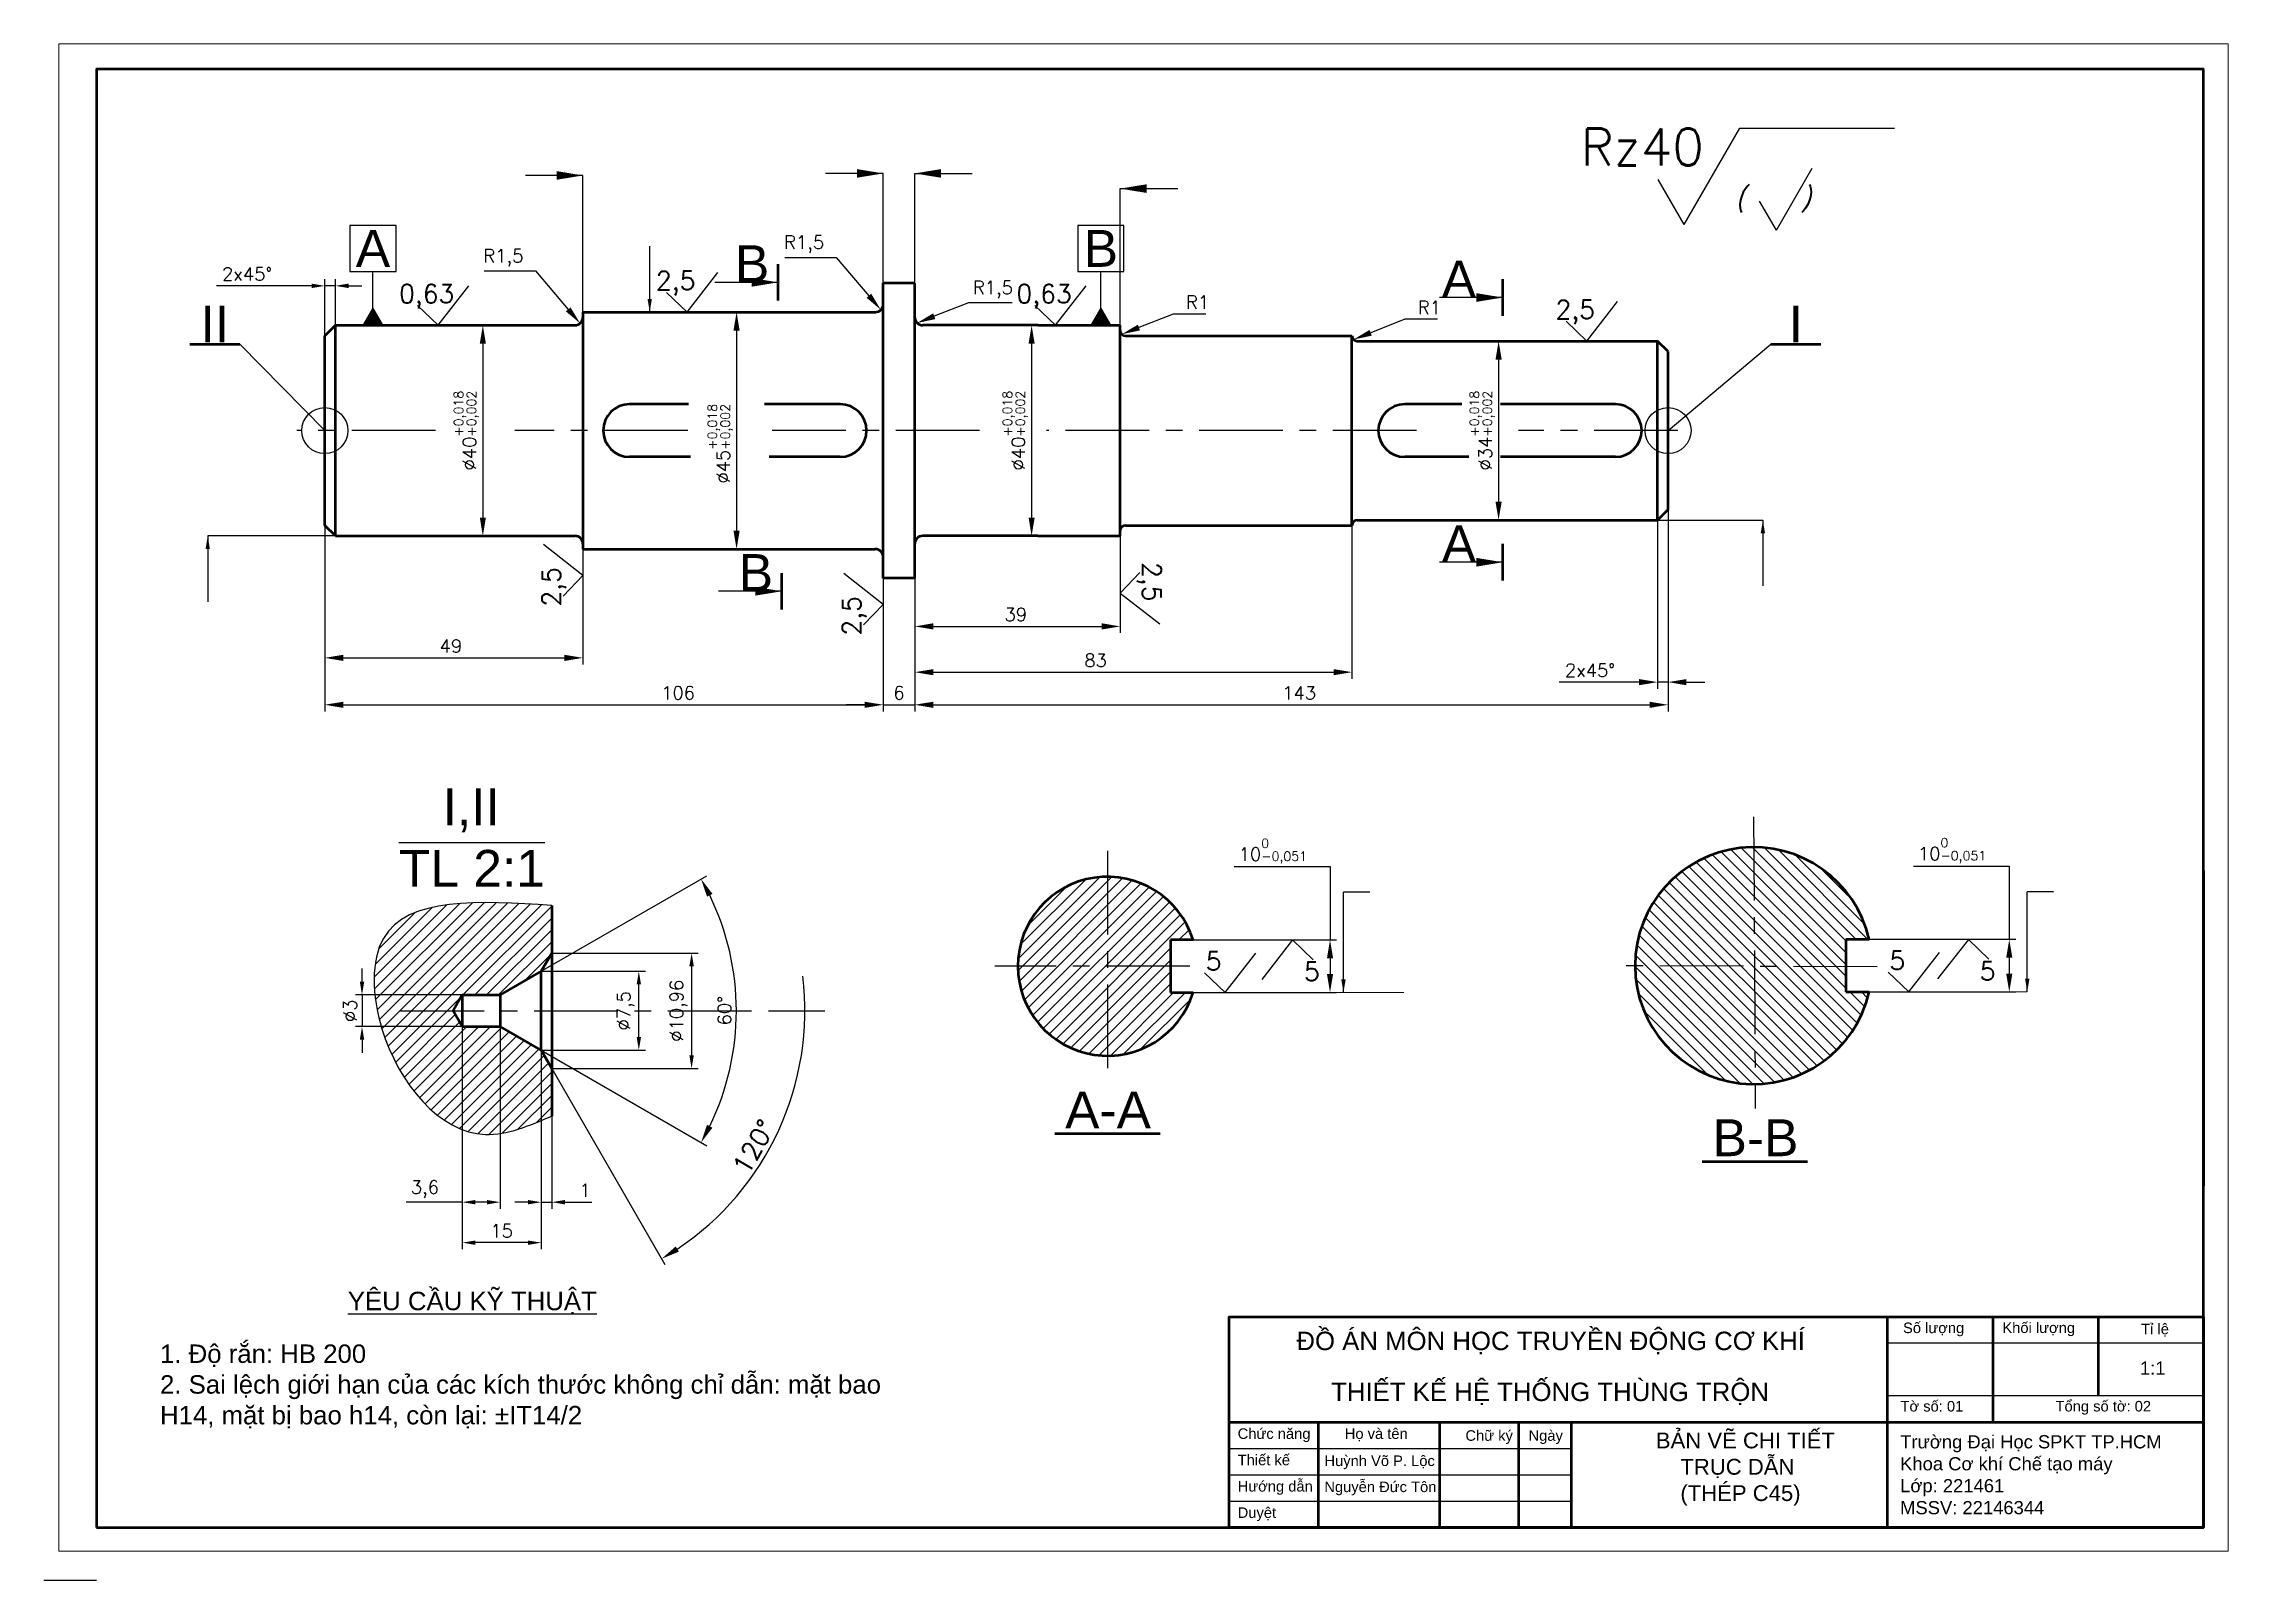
# Paper-space layout 'A3H-TRUC1' of a CAD drawing. Header units: millimetres. Extents: x 0 to 415, y 0 to 292.
# The model-space entities are those that its viewports show. They can reach past a viewport. Long polylines and large blocks are cut down to what shows.
import ezdxf
from ezdxf.enums import TextEntityAlignment as Align

# ---------------------------------------------------------------- set-up
doc = ezdxf.new("R2010")
doc.units = ezdxf.units.MM
doc.header["$LTSCALE"] = 0.5
doc.header["$PDMODE"] = 33
doc.header["$PDSIZE"] = 1
doc.linetypes.add('CENTER', pattern=[50.8, 31.75, -6.35, 6.35, -6.35])
doc.layers.get('0').update_dxf_attribs({"color": 8})
doc.layers.add('BOL', color=7, linetype='Continuous', lineweight=50)
doc.layers.add('BOX', color=5, linetype='Continuous', lineweight=50)
for name, color, linetype in [('CEN', 1, 'CENTER'), ('DIM', 124, 'Continuous'), ('HAT', 3, 'Continuous'), ('SYM', 11, 'Continuous'), ('TXT', 244, 'Continuous')]:
    doc.layers.add(name, color=color, linetype=linetype)
doc.layers.add('VP', color=6, linetype='Continuous', plot=False)
doc.styles.add('CKT', font='Vnsimple.shx', dxfattribs={"width": 0.8, "oblique": 15, "height": 2.5})
doc.styles.add('DIM', font='simplex.shx')
doc.styles.add('TXT', font='arial.ttf')
doc.dimstyles.new('ISO', dxfattribs={"dimscale": 0, "dimtxt": 3.5, "dimasz": 3.5, "dimexe": 1.25, "dimexo": 0, "dimgap": 1, "dimtad": 1, "dimtoh": 1, "dimtxsty": 'DIM', "dimcen": 2.5, "dimadec": 0, "dimazin": 0, "dimtfac": 1, "dimtmove": 0, "dimatfit": 3, "dimfxl": 1, "dimarcsym": 0})
doc.dimstyles.new('KT DAI', dxfattribs={"dimtxt": 2.5, "dimasz": 2.5, "dimexe": 3, "dimexo": 0, "dimgap": 1, "dimtad": 1, "dimtoh": 1, "dimdec": 1, "dimrnd": 0.1, "dimzin": 12, "dimtxsty": 'CKT', "dimcen": -3, "dimclrd": 4, "dimclre": 4, "dimclrt": 4, "dimaunit": 1, "dimazin": 3, "dimtfac": 1, "dimtdec": 1, "dimtmove": 0, "dimatfit": 3, "dimfxl": 1, "dimtolj": 1, "dimlwd": 25, "dimlwe": 25, "dimarcsym": 0})

psp = doc.layouts.new('A3H-TRUC1')

# ---------------------------------------------------------------- texts
at = {"layer": 'TXT', "attachment_point": 1, "style": 'TXT'}
for s, width, heights, insert, char_height in [('{\\LYÊU CẦU KỸ THUẬT}', 110.2786, [0], (57.76, 54.75), 3.5), ('{\\fArial|b0|i0|c163|p34;ĐỒ ÁN MÔN HỌC TRUYỀN ĐỘNG CƠ KHÍ  }', 171.1416, [0], (237.84, 47.17), 3.5), ('{\\fArial|b0|i0|c163|p34;Số lượng  }', 21.1065, [0], (353, 48.9), 2), ('{\\fArial|b0|i0|c163|p34;Khối lượng  }', 21.1065, [0], (371.86, 48.92), 2), ('{\\fArial|b0|i0|c163|p34;Tỉ lệ  }', 21.1065, [0], (398.21, 48.69), 2), ('1:1{\\fArial|b0|i0|c163|p34; }', 21.1065, [0], (397.97, 41.51), 2.5), ('{\\fArial|b0|i0|c163|p34;THIẾT KẾ HỆ THỐNG THÙNG TRỘN }', 99.6581, [0], (244.44, 37.5), 3.5), ('{\\fArial|b0|i0|c163|p34;Tờ số: }0{\\fArial|b0|i0|c163|p34;1 }', 21.1065, [0], (352.52, 34.01), 2), ('{\\fArial|b0|i0|c163|p34;Tổng số tờ: }02', 21.1065, [0], (381.95, 34.02), 2), ('{\\fArial|b0|i0|c163|p34;Chức năng }', 21.1065, [0], (226.69, 28.81), 2), ('{\\fArial|b0|i0|c163|p34;Họ và tên  }', 21.1065, [0], (247.02, 28.81), 2), ('{\\fArial|b0|i0|c163|p34;Chữ ký  }', 21.1065, [0], (269.93, 28.45), 2), ('{\\fArial|b0|i0|c163|p34;Ngày  }', 21.1065, [0], (281.91, 28.45), 2), ('       {\\fArial|b0|i0|c163|p34;BẢN VẼ }CHI {\\fArial|b0|i0|c163|p34;TIẾT  \\P}           {\\fArial|b0|i0|c163|p34;TRỤC DẪN \\P           (THÉP C45)  }', 49.2803, [25.86], (297.93, 28.02), 3), ('{\\fArial|b0|i0|c163|p34;Trường Đại Học SPKT TP.HCM\\PKhoa Cơ khí Chế tạo máy\\PLớp: }2{\\fArial|b0|i0|c163|p34;21461            \\PMSSV: 22146344 }', 73.8432, [0], (352.45, 27.51), 2.5), ('{\\fArial|b0|i0|c163|p34;Thiết kế  }', 21.1065, [0], (226.69, 23.81), 2), ('{\\fArial|b0|i0|c163|p34;Huỳnh Võ P. Lộc }', 24.5452, [0], (243.16, 23.66), 2), ('{\\fArial|b0|i0|c163|p34;Hướng dẫn  }', 21.1065, [0], (226.69, 18.81), 2), ('{\\fArial|b0|i0|c163|p34;Nguyễn Đức Tôn }', 21.1065, [0], (243.14, 18.71), 2), ('{\\fArial|b0|i0|c163|p34;Duyệt  }', 21.1065, [0], (226.69, 13.81), 2)]:
    psp.add_mtext_dynamic_manual_height_columns(s, width=width, gutter_width=12.5, heights=heights, dxfattribs=dict(at, insert=insert, char_height=char_height))
at = {"layer": 'TXT', "lineweight": 9, "insert": (22.11, 44.74), "char_height": 3.5, "attachment_point": 1, "style": 'TXT'}
psp.add_mtext_dynamic_manual_height_columns('1{\\fArial|b0|i0|c163|p34;.} Độ rắn: HB 200{\\fArial|b0|i0|c163|p34;\\P}2. Sai lệch giới hạn của các kích thước không chỉ dẫn: mặt bao H14, mặt bị bao h14, còn lại{\\fArial|b0|i0|c163|p34;:} ±IT14/2', width=138.7442, gutter_width=1, heights=[40.57], dxfattribs=at)

msp = doc.modelspace()

# ---------------------------------------------------------------- texts
at = {"layer": 'DIM', "insert": (1209.685, 471.761), "char_height": 3.5, "attachment_point": 5, "rotation": 60, "style": 'DIM'}
msp.add_mtext('120°', dxfattribs=at)
at = {"layer": 'SYM', "attachment_point": 1}
for s, insert, char_height, width, style in [('Rz40', (1366.635, 665.104), 7, 45.22759, 'DIM'), ('\\pi-10.5,l14,t14;(^I )', (1392.667, 653.831), 3.5, 22.22718, 'CKT')]:
    msp.add_mtext(s, dxfattribs=dict(at, insert=insert, char_height=char_height, width=width, style=style))
at = {"layer": 'SYM', "char_height": 7, "style": 'TXT'}
for s, width, heights, insert, attachment_point in [('A', 12.25, [0], (1137.36, 642.338), 5), ('B', 4.46401, [0], (1206.078, 635.951), 7), ('B', 12.25, [0], (1275.551, 642.338), 5), ('A', 4.46401, [0], (1346.78, 633.002), 9), ('A', 4.46401, [0], (1346.78, 582.736), 9), ('B', 4.46401, [0], (1206.804, 577.293), 7), ('\\pi12.57647;I,II\\P\\pi4.26576;{\\OTL 2:1}', 34.23001, [24.304], (1138.009, 539.783), 1), ('A-A', 35.53695, [10.759], (1276.909, 478.731), 5), ('B-B', 37.77658, [26.315], (1399.822, 473.463), 5)]:
    msp.add_mtext_dynamic_manual_height_columns(s, width=width, gutter_width=17.5, heights=heights, dxfattribs=dict(at, insert=insert, attachment_point=attachment_point))
at = {"layer": 'SYM', "char_height": 7, "attachment_point": 8, "style": 'TXT'}
for s, insert in [('II', (1107.343, 624.493)), ('I', (1407.481, 624.493))]:
    msp.add_mtext(s, dxfattribs=dict(at, insert=insert))

# ---------------------------------------------------------------- blocks, each defined once
blk = doc.blocks.new('*D37')
at = {"layer": 'Defpoints', "color": 0, "transparency": 16777216}
for p in [(1381.22, 590.74), (1383.22, 592.74), (1381.22, 559.98)]:
    blk.add_point(p, dxfattribs=at)
at = {"layer": 'DIM', "color": 0, "lineweight": -2, "transparency": 16777216}
for p, q in [((1381.22, 590.74), (1381.22, 558.73)), ((1383.22, 592.74), (1383.22, 558.73)), ((1377.72, 559.98), (1362.58, 559.98)), ((1383.22, 559.98), (1381.22, 559.98)), ((1386.72, 559.98), (1390.22, 559.98))]:
    blk.add_line(p, q, dxfattribs=at)
at = {"layer": 'DIM', "color": 0, "transparency": 16777216}
for points in [[(1377.72, 560.56), (1377.72, 559.39), (1381.22, 559.98)], [(1386.72, 560.56), (1386.72, 559.39), (1383.22, 559.98)]]:
    blk.add_solid(points, dxfattribs=at)
at = {"layer": 'DIM', "color": 0, "transparency": 16777216, "insert": (1368.4, 562.23), "char_height": 2.5, "attachment_point": 5, "style": 'DIM'}
blk.add_mtext('2x45%%D', dxfattribs=at)
blk = doc.blocks.new('DoNham')
at = {"layer": 'SYM'}
for q in [(5.84, 7.5), (-3.91, 3.75)]:
    blk.add_line((0, 0), q, dxfattribs=at)
at = {"layer": 'SYM', "style": 'DIM'}
blk.add_attdef('DN', text='', height=2.5, dxfattribs=at).set_placement((-2.17, 4.75), align=Align.CENTER)
blk = doc.blocks.new('*D38')
at = {"layer": 'Defpoints', "color": 0, "transparency": 16777216}
for p in [(1175.72, 629.24), (1176.69, 628.1)]:
    blk.add_point(p, dxfattribs=at)
at = {"layer": 'DIM', "color": 0, "lineweight": -2, "transparency": 16777216}
for p, q in [((1158.49, 638.06), (1168.21, 638.06)), ((1168.21, 638.06), (1174.42, 630.77))]:
    blk.add_line(p, q, dxfattribs=at)
at = {"layer": 'DIM', "color": 0, "transparency": 16777216}
blk.add_solid([(1174.87, 631.14), (1173.98, 630.39), (1176.69, 628.1)], dxfattribs=at)
at = {"layer": 'DIM', "color": 0, "transparency": 16777216, "insert": (1162.12, 640.55), "char_height": 2.5, "attachment_point": 5, "style": 'DIM'}
blk.add_mtext('R1,5', dxfattribs=at)
blk = doc.blocks.new('*D39')
at = {"layer": 'Defpoints', "color": 0, "transparency": 16777216}
for p in [(1240.66, 628.18), (1241.59, 628.55)]:
    blk.add_point(p, dxfattribs=at)
at = {"layer": 'DIM', "color": 0, "lineweight": -2, "transparency": 16777216}
for p, q in [((1250.43, 632.03), (1243.92, 629.47)), ((1258.69, 632.03), (1250.43, 632.03))]:
    blk.add_line(p, q, dxfattribs=at)
at = {"layer": 'DIM', "color": 0, "transparency": 16777216}
blk.add_solid([(1243.7, 630.01), (1244.13, 628.92), (1240.66, 628.18)], dxfattribs=at)
at = {"layer": 'DIM', "color": 0, "transparency": 16777216, "insert": (1255.06, 634.52), "char_height": 2.5, "attachment_point": 5, "style": 'DIM'}
blk.add_mtext('{\\Fsimplex|c163;R1,5 }', dxfattribs=at)
blk = doc.blocks.new('Vuong')
at = {"layer": 'SYM'}
blk.add_lwpolyline([(0, 0), (2.5, 0), (2.5, 2.5), (0, 2.5)], close=True, dxfattribs=at)
blk = doc.blocks.new('*D40')
at = {"layer": 'Defpoints', "color": 0, "transparency": 16777216}
for p in [(1232.81, 631.83), (1233.78, 630.68)]:
    blk.add_point(p, dxfattribs=at)
at = {"layer": 'DIM', "color": 0, "lineweight": -2, "transparency": 16777216}
for p, q in [((1215.58, 640.64), (1225.29, 640.64)), ((1225.29, 640.64), (1231.51, 633.35))]:
    blk.add_line(p, q, dxfattribs=at)
at = {"layer": 'DIM', "color": 0, "transparency": 16777216}
blk.add_solid([(1231.95, 633.73), (1231.07, 632.97), (1233.78, 630.68)], dxfattribs=at)
at = {"layer": 'DIM', "color": 0, "transparency": 16777216, "insert": (1219.21, 643.13), "char_height": 2.5, "attachment_point": 5, "style": 'DIM'}
blk.add_mtext('R1,5', dxfattribs=at)
blk = doc.blocks.new('*D41')
at = {"layer": 'Defpoints', "color": 0, "transparency": 16777216}
for p in [(1128.22, 589.74), (1177.22, 575.24), (1177.22, 564.59)]:
    blk.add_point(p, dxfattribs=at)
at = {"layer": 'DIM', "color": 0, "lineweight": -2, "transparency": 16777216}
for p, q in [((1128.22, 589.74), (1128.22, 563.34)), ((1177.22, 575.24), (1177.22, 563.34)), ((1131.72, 564.59), (1173.72, 564.59))]:
    blk.add_line(p, q, dxfattribs=at)
at = {"layer": 'DIM', "color": 0, "transparency": 16777216}
for points in [[(1131.72, 565.17), (1131.72, 564), (1128.22, 564.59)], [(1173.72, 565.17), (1173.72, 564), (1177.22, 564.59)]]:
    blk.add_solid(points, dxfattribs=at)
at = {"layer": 'DIM', "color": 0, "transparency": 16777216, "insert": (1152.16, 566.84), "char_height": 2.5, "attachment_point": 5, "style": 'DIM'}
blk.add_mtext('49', dxfattribs=at)
blk = doc.blocks.new('*D42')
at = {"layer": 'Defpoints', "color": 0, "transparency": 16777216}
for p in [(1128.22, 589.74), (1234.22, 579.74), (1234.22, 555.68)]:
    blk.add_point(p, dxfattribs=at)
at = {"layer": 'DIM', "color": 0, "lineweight": -2, "transparency": 16777216}
for p, q in [((1128.22, 589.74), (1128.22, 554.43)), ((1234.22, 579.74), (1234.22, 554.43)), ((1131.72, 555.68), (1230.72, 555.68))]:
    blk.add_line(p, q, dxfattribs=at)
at = {"layer": 'DIM', "color": 0, "transparency": 16777216}
for points in [[(1131.72, 556.26), (1131.72, 555.09), (1128.22, 555.68)], [(1230.72, 556.26), (1230.72, 555.09), (1234.22, 555.68)]]:
    blk.add_solid(points, dxfattribs=at)
at = {"layer": 'DIM', "color": 0, "transparency": 16777216, "insert": (1195.28, 557.93), "char_height": 2.5, "attachment_point": 5, "style": 'DIM'}
blk.add_mtext('106', dxfattribs=at)
blk = doc.blocks.new('*D43')
at = {"layer": 'Defpoints', "color": 0, "transparency": 16777216}
for p in [(1130.22, 635.23), (1130.22, 627.74), (1128.22, 625.74)]:
    blk.add_point(p, dxfattribs=at)
at = {"layer": 'DIM', "color": 0, "lineweight": -2, "transparency": 16777216}
for p, q in [((1125.72, 635.23), (1107.65, 635.23)), ((1128.22, 625.74), (1128.22, 636.48)), ((1130.22, 635.23), (1128.22, 635.23)), ((1130.22, 627.74), (1130.22, 636.48)), ((1132.72, 635.23), (1135.22, 635.23))]:
    blk.add_line(p, q, dxfattribs=at)
at = {"layer": 'DIM', "color": 0, "transparency": 16777216}
for points in [[(1125.72, 635.65), (1125.72, 634.81), (1128.22, 635.23)], [(1132.72, 635.65), (1132.72, 634.81), (1130.22, 635.23)]]:
    blk.add_solid(points, dxfattribs=at)
at = {"layer": 'DIM', "color": 0, "transparency": 16777216, "insert": (1113.47, 637.48), "char_height": 2.5, "attachment_point": 5, "style": 'DIM'}
blk.add_mtext('2x45%%D', dxfattribs=at)
blk = doc.blocks.new('*D51')
at = {"layer": 'Defpoints', "color": 0, "transparency": 16777216}
for p in [(1154.3, 500.58), (1135.28, 494.58), (1154.3, 494.58)]:
    blk.add_point(p, dxfattribs=at)
at = {"layer": 'DIM', "color": 0, "lineweight": -2, "transparency": 16777216}
for p, q in [((1135.28, 503.08), (1135.28, 505.58)), ((1154.3, 500.58), (1134.03, 500.58)), ((1135.28, 500.58), (1135.28, 494.58)), ((1154.3, 494.58), (1134.03, 494.58)), ((1135.28, 492.08), (1135.28, 489.58))]:
    blk.add_line(p, q, dxfattribs=at)
at = {"layer": 'DIM', "color": 0, "transparency": 16777216}
for points in [[(1134.87, 503.08), (1135.7, 503.08), (1135.28, 500.58)], [(1134.87, 492.08), (1135.7, 492.08), (1135.28, 494.58)]]:
    blk.add_solid(points, dxfattribs=at)
at = {"layer": 'DIM', "color": 0, "transparency": 16777216, "insert": (1133.03, 497.58), "char_height": 2.5, "attachment_point": 5, "rotation": 90, "style": 'DIM'}
blk.add_mtext('%%C3', dxfattribs=at)
blk = doc.blocks.new('*D52')
at = {"layer": 'Defpoints', "color": 0, "transparency": 16777216}
for p in [(1154.3, 494.58), (1161.51, 494.58), (1161.51, 461.22)]:
    blk.add_point(p, dxfattribs=at)
at = {"layer": 'DIM', "color": 0, "lineweight": -2, "transparency": 16777216}
for p, q in [((1154.3, 494.58), (1154.3, 459.97)), ((1161.51, 494.58), (1161.51, 459.97)), ((1154.3, 461.22), (1143.66, 461.22)), ((1159.01, 461.22), (1156.8, 461.22))]:
    blk.add_line(p, q, dxfattribs=at)
at = {"layer": 'DIM', "color": 0, "transparency": 16777216}
for points in [[(1156.8, 461.64), (1156.8, 460.81), (1154.3, 461.22)], [(1159.01, 461.64), (1159.01, 460.81), (1161.51, 461.22)]]:
    blk.add_solid(points, dxfattribs=at)
at = {"layer": 'DIM', "color": 0, "transparency": 16777216, "insert": (1147.22, 463.71), "char_height": 2.5, "attachment_point": 5, "style": 'DIM'}
blk.add_mtext('3,6', dxfattribs=at)
blk = doc.blocks.new('*D53')
at = {"layer": 'Defpoints', "color": 0, "transparency": 16777216}
for p in [(1169.3, 490.08), (1154.3, 459.97), (1154.3, 453.54)]:
    blk.add_point(p, dxfattribs=at)
at = {"layer": 'DIM', "color": 0, "lineweight": -2, "transparency": 16777216}
for p, q in [((1169.3, 490.08), (1169.3, 452.29)), ((1154.3, 459.97), (1154.3, 452.29)), ((1166.8, 453.54), (1156.8, 453.54))]:
    blk.add_line(p, q, dxfattribs=at)
at = {"layer": 'DIM', "color": 0, "transparency": 16777216}
for points in [[(1156.8, 453.95), (1156.8, 453.12), (1154.3, 453.54)], [(1166.8, 453.95), (1166.8, 453.12), (1169.3, 453.54)]]:
    blk.add_solid(points, dxfattribs=at)
at = {"layer": 'DIM', "color": 0, "transparency": 16777216, "insert": (1161.8, 455.79), "char_height": 2.5, "attachment_point": 5, "style": 'DIM'}
blk.add_mtext('15', dxfattribs=at)
blk = doc.blocks.new('*D54')
at = {"layer": 'Defpoints', "color": 0, "transparency": 16777216}
for p in [(1169.3, 490.08), (1171.3, 486.61), (1171.3, 461.22)]:
    blk.add_point(p, dxfattribs=at)
at = {"layer": 'DIM', "color": 0, "lineweight": -2, "transparency": 16777216}
for p, q in [((1169.3, 490.08), (1169.3, 459.97)), ((1171.3, 486.61), (1171.3, 459.97)), ((1166.8, 461.22), (1164.3, 461.22)), ((1169.3, 461.22), (1171.3, 461.22)), ((1173.8, 461.22), (1178.9, 461.22))]:
    blk.add_line(p, q, dxfattribs=at)
at = {"layer": 'DIM', "color": 0, "transparency": 16777216}
for points in [[(1166.8, 461.64), (1166.8, 460.81), (1169.3, 461.22)], [(1173.8, 461.64), (1173.8, 460.81), (1171.3, 461.22)]]:
    blk.add_solid(points, dxfattribs=at)
at = {"layer": 'DIM', "color": 0, "transparency": 16777216, "insert": (1177.6, 463.47), "char_height": 2.5, "attachment_point": 5, "style": 'DIM'}
blk.add_mtext('1', dxfattribs=at)
blk = doc.blocks.new('*D55')
at = {"layer": 'Defpoints', "color": 0, "transparency": 16777216}
for p in [(1169.3, 505.08), (1187.83, 505.08), (1169.3, 490.08)]:
    blk.add_point(p, dxfattribs=at)
at = {"layer": 'DIM', "color": 0, "lineweight": -2, "transparency": 16777216}
for p, q in [((1169.3, 505.08), (1189.08, 505.08)), ((1187.83, 492.58), (1187.83, 502.58)), ((1169.3, 490.08), (1189.08, 490.08))]:
    blk.add_line(p, q, dxfattribs=at)
at = {"layer": 'DIM', "color": 0, "transparency": 16777216}
for points in [[(1187.42, 502.58), (1188.25, 502.58), (1187.83, 505.08)], [(1187.42, 492.58), (1188.25, 492.58), (1187.83, 490.08)]]:
    blk.add_solid(points, dxfattribs=at)
at = {"layer": 'DIM', "color": 0, "transparency": 16777216, "insert": (1185.34, 497.58), "char_height": 2.5, "attachment_point": 5, "rotation": 90, "style": 'DIM'}
blk.add_mtext('%%C7,5', dxfattribs=at)
blk = doc.blocks.new('*D56')
at = {"layer": 'Defpoints', "color": 0, "transparency": 16777216}
for p in [(1171.3, 508.54), (1171.3, 486.61), (1197.85, 486.61)]:
    blk.add_point(p, dxfattribs=at)
at = {"layer": 'DIM', "color": 0, "lineweight": -2, "transparency": 16777216}
for p, q in [((1171.3, 508.54), (1199.1, 508.54)), ((1197.85, 506.04), (1197.85, 489.11)), ((1171.3, 486.61), (1199.1, 486.61))]:
    blk.add_line(p, q, dxfattribs=at)
at = {"layer": 'DIM', "color": 0, "transparency": 16777216}
for points in [[(1197.43, 506.04), (1198.27, 506.04), (1197.85, 508.54)], [(1197.43, 489.11), (1198.27, 489.11), (1197.85, 486.61)]]:
    blk.add_solid(points, dxfattribs=at)
at = {"layer": 'DIM', "color": 0, "transparency": 16777216, "insert": (1195.36, 497.58), "char_height": 2.5, "attachment_point": 5, "rotation": 90, "style": 'DIM'}
blk.add_mtext('%%C10,96', dxfattribs=at)
blk = doc.blocks.new('*D57')
at = {"layer": 'Defpoints', "color": 0, "transparency": 16777216}
for p in [(1169.3, 505.08), (1161.51, 500.58), (1161.51, 494.58), (1169.3, 490.08), (1205.59, 488.89)]:
    blk.add_point(p, dxfattribs=at)
at = {"layer": 'DIM', "color": 0, "lineweight": -2, "transparency": 16777216}
for p, q in [((1169.3, 505.08), (1200.73, 523.22)), ((1169.3, 490.08), (1200.73, 471.93))]:
    blk.add_line(p, q, dxfattribs=at)
blk.add_arc((1156.31, 497.58), 50.04, 334.0081, 25.9919, dxfattribs=at)
at = {"layer": 'DIM', "color": 0, "transparency": 16777216}
for points in [[(1200.78, 519.23), (1201.81, 519.78), (1199.65, 522.6)], [(1201.81, 475.37), (1200.78, 475.92), (1199.65, 472.55)]]:
    blk.add_solid(points, dxfattribs=at)
at = {"layer": 'DIM', "color": 0, "transparency": 16777216, "insert": (1204.1, 497.58), "char_height": 2.5, "attachment_point": 5, "rotation": 90, "style": 'DIM'}
blk.add_mtext('60°', dxfattribs=at)
blk = doc.blocks.new('*D44')
at = {"layer": 'Defpoints', "color": 0, "transparency": 16777216}
for p in [(1151.17, 627.74), (1151.17, 587.74), (1158.22, 587.74)]:
    blk.add_point(p, dxfattribs=at)
at = {"layer": 'DIM', "color": 0, "lineweight": -2, "transparency": 16777216}
for p, q in [((1151.17, 627.74), (1159.47, 627.74)), ((1158.22, 624.24), (1158.22, 591.24)), ((1151.17, 587.74), (1159.47, 587.74))]:
    blk.add_line(p, q, dxfattribs=at)
at = {"layer": 'DIM', "color": 0, "transparency": 16777216}
for points in [[(1157.64, 624.24), (1158.8, 624.24), (1158.22, 627.74)], [(1157.64, 591.24), (1158.8, 591.24), (1158.22, 587.74)]]:
    blk.add_solid(points, dxfattribs=at)
at = {"layer": 'DIM', "color": 0, "transparency": 16777216, "insert": (1154.84, 607.74), "char_height": 2.5, "attachment_point": 5, "rotation": 90, "style": 'DIM'}
blk.add_mtext('%%C40{\\H0.7x;\\S+0,018^ +0,002;}', dxfattribs=at)
blk = doc.blocks.new('*D45')
at = {"layer": 'Defpoints', "color": 0, "transparency": 16777216}
for p in [(1151.17, 627.74), (1151.17, 587.74), (1158.22, 587.74)]:
    blk.add_point(p, dxfattribs=at)
at = {"layer": 'DIM', "color": 0, "lineweight": -2, "transparency": 16777216}
for p, q in [((1151.17, 627.74), (1159.47, 627.74)), ((1158.22, 624.24), (1158.22, 591.24)), ((1151.17, 587.74), (1159.47, 587.74))]:
    blk.add_line(p, q, dxfattribs=at)
at = {"layer": 'DIM', "color": 0, "transparency": 16777216}
for points in [[(1157.64, 624.24), (1158.8, 624.24), (1158.22, 627.74)], [(1157.64, 591.24), (1158.8, 591.24), (1158.22, 587.74)]]:
    blk.add_solid(points, dxfattribs=at)
at = {"layer": 'DIM', "color": 0, "transparency": 16777216, "insert": (1154.84, 607.74), "char_height": 2.5, "attachment_point": 5, "rotation": 90, "style": 'DIM'}
blk.add_mtext('%%C40{\\H0.7x;\\S+0,018^ +0,002;}', dxfattribs=at)
blk = doc.blocks.new('*D46')
at = {"layer": 'Defpoints', "color": 0, "transparency": 16777216}
for p in [(1199.34, 630.24), (1199.34, 585.24), (1206.39, 585.24)]:
    blk.add_point(p, dxfattribs=at)
at = {"layer": 'DIM', "color": 0, "lineweight": -2, "transparency": 16777216}
for p, q in [((1199.34, 630.24), (1207.64, 630.24)), ((1206.39, 626.74), (1206.39, 588.74)), ((1199.34, 585.24), (1207.64, 585.24))]:
    blk.add_line(p, q, dxfattribs=at)
at = {"layer": 'DIM', "color": 0, "transparency": 16777216}
for points in [[(1205.8, 626.74), (1206.97, 626.74), (1206.39, 630.24)], [(1205.8, 588.74), (1206.97, 588.74), (1206.39, 585.24)]]:
    blk.add_solid(points, dxfattribs=at)
at = {"layer": 'DIM', "color": 0, "transparency": 16777216, "insert": (1203.01, 605.24), "char_height": 2.5, "attachment_point": 5, "rotation": 90, "style": 'DIM'}
blk.add_mtext('%%C45{\\H0.7x;\\S+0,018^ +0,002;}', dxfattribs=at)
blk = doc.blocks.new('*D47')
at = {"layer": 'Defpoints', "color": 0, "transparency": 16777216}
for p in [(1255.35, 627.74), (1255.35, 587.74), (1262.4, 587.74)]:
    blk.add_point(p, dxfattribs=at)
at = {"layer": 'DIM', "color": 0, "lineweight": -2, "transparency": 16777216}
for p, q in [((1255.35, 627.74), (1263.65, 627.74)), ((1262.4, 624.24), (1262.4, 591.24)), ((1255.35, 587.74), (1263.65, 587.74))]:
    blk.add_line(p, q, dxfattribs=at)
at = {"layer": 'DIM', "color": 0, "transparency": 16777216}
for points in [[(1261.82, 624.24), (1262.98, 624.24), (1262.4, 627.74)], [(1261.82, 591.24), (1262.98, 591.24), (1262.4, 587.74)]]:
    blk.add_solid(points, dxfattribs=at)
at = {"layer": 'DIM', "color": 0, "transparency": 16777216, "insert": (1259.03, 607.74), "char_height": 2.5, "attachment_point": 5, "rotation": 90, "style": 'DIM'}
blk.add_mtext('%%C40{\\H0.7x;\\S+0,018^ +0,002;}', dxfattribs=at)
blk = doc.blocks.new('*D48')
at = {"layer": 'Defpoints', "color": 0, "transparency": 16777216}
for p in [(1348.27, 624.74), (1348.27, 590.74), (1351.05, 590.74)]:
    blk.add_point(p, dxfattribs=at)
at = {"layer": 'DIM', "color": 0, "lineweight": -2, "transparency": 16777216}
for p, q in [((1348.27, 624.74), (1352.3, 624.74)), ((1351.05, 621.24), (1351.05, 594.24)), ((1348.27, 590.74), (1352.3, 590.74))]:
    blk.add_line(p, q, dxfattribs=at)
at = {"layer": 'DIM', "color": 0, "transparency": 16777216}
for points in [[(1350.47, 621.24), (1351.64, 621.24), (1351.05, 624.74)], [(1350.47, 594.24), (1351.64, 594.24), (1351.05, 590.74)]]:
    blk.add_solid(points, dxfattribs=at)
at = {"layer": 'DIM', "color": 0, "transparency": 16777216, "insert": (1347.68, 607.74), "char_height": 2.5, "attachment_point": 5, "rotation": 90, "style": 'DIM'}
blk.add_mtext('%%C34{\\H0.7x;\\S+0,018^ +0,002;}', dxfattribs=at)
blk = doc.blocks.new('*D49')
at = {"layer": 'Defpoints', "color": 0, "transparency": 16777216}
for p in [(1293.04, 511.03), (1293.04, 501.03), (1319.05, 501.03)]:
    blk.add_point(p, dxfattribs=at)
at = {"layer": 'DIM', "color": 0, "lineweight": -2, "transparency": 16777216}
for p, q in [((1300.85, 524.94), (1319.05, 524.94)), ((1319.05, 524.94), (1319.05, 511.03)), ((1293.04, 511.03), (1320.3, 511.03)), ((1319.05, 507.53), (1319.05, 504.53)), ((1293.04, 501.03), (1320.3, 501.03))]:
    blk.add_line(p, q, dxfattribs=at)
at = {"layer": 'DIM', "color": 0, "transparency": 16777216}
for points in [[(1318.47, 507.53), (1319.63, 507.53), (1319.05, 511.03)], [(1318.47, 504.53), (1319.63, 504.53), (1319.05, 501.03)]]:
    blk.add_solid(points, dxfattribs=at)
at = {"layer": 'DIM', "color": 0, "transparency": 16777216, "insert": (1308.2, 528.15), "char_height": 2.5, "width": 4.5325, "attachment_point": 5, "style": 'DIM'}
blk.add_mtext('10{\\H0.7x;\\S0^ -0,051;}', dxfattribs=at)
blk = doc.blocks.new('*D50')
at = {"layer": 'Defpoints', "color": 0, "transparency": 16777216}
for p in [(1416.96, 511.14), (1416.96, 501.14), (1448, 501.14)]:
    blk.add_point(p, dxfattribs=at)
at = {"layer": 'DIM', "color": 0, "lineweight": -2, "transparency": 16777216}
for p, q in [((1429.79, 525.05), (1448, 525.05)), ((1448, 525.05), (1448, 511.14)), ((1416.96, 511.14), (1449.25, 511.14)), ((1448, 507.64), (1448, 504.64)), ((1416.96, 501.14), (1449.25, 501.14))]:
    blk.add_line(p, q, dxfattribs=at)
at = {"layer": 'DIM', "color": 0, "transparency": 16777216}
for points in [[(1447.41, 507.64), (1448.58, 507.64), (1448, 511.14)], [(1447.41, 504.64), (1448.58, 504.64), (1448, 501.14)]]:
    blk.add_solid(points, dxfattribs=at)
at = {"layer": 'DIM', "color": 0, "transparency": 16777216, "insert": (1437.14, 528.26), "char_height": 2.5, "width": 4.5325, "attachment_point": 5, "style": 'DIM'}
blk.add_mtext('10{\\H0.7x;\\S0^ -0,051;}', dxfattribs=at)
blk = doc.blocks.new('*D74')
at = {"layer": 'Defpoints', "color": 0, "transparency": 16777216}
for p in [(1280.44, 626.4), (1279.51, 626.04)]:
    blk.add_point(p, dxfattribs=at)
at = {"layer": 'DIM', "color": 0, "lineweight": -2, "transparency": 16777216}
for p, q in [((1289.28, 629.88), (1282.77, 627.32)), ((1295.46, 629.88), (1289.28, 629.88))]:
    blk.add_line(p, q, dxfattribs=at)
at = {"layer": 'DIM', "color": 0, "transparency": 16777216}
blk.add_solid([(1282.56, 627.86), (1282.98, 626.78), (1279.51, 626.04)], dxfattribs=at)
at = {"layer": 'DIM', "color": 0, "transparency": 16777216, "insert": (1293.91, 632.13), "char_height": 2.5, "attachment_point": 5, "style": 'DIM'}
blk.add_mtext('{\\Fsimplex|c163;R1 }', dxfattribs=at)
blk = doc.blocks.new('*D77')
at = {"layer": 'Defpoints', "color": 0, "transparency": 16777216}
for p in [(1234.22, 579.74), (1240.22, 579.74), (1240.22, 555.68)]:
    blk.add_point(p, dxfattribs=at)
at = {"layer": 'DIM', "color": 0, "lineweight": -2, "transparency": 16777216}
for p, q in [((1234.22, 579.74), (1234.22, 554.43)), ((1240.22, 579.74), (1240.22, 554.43)), ((1230.72, 555.68), (1227.22, 555.68)), ((1234.22, 555.68), (1240.22, 555.68)), ((1243.72, 555.68), (1247.22, 555.68))]:
    blk.add_line(p, q, dxfattribs=at)
at = {"layer": 'DIM', "color": 0, "transparency": 16777216}
for points in [[(1230.72, 556.26), (1230.72, 555.09), (1234.22, 555.68)], [(1243.72, 556.26), (1243.72, 555.09), (1240.22, 555.68)]]:
    blk.add_solid(points, dxfattribs=at)
at = {"layer": 'DIM', "color": 0, "transparency": 16777216, "insert": (1237.22, 557.93), "char_height": 2.5, "attachment_point": 5, "style": 'DIM'}
blk.add_mtext('6', dxfattribs=at)
blk = doc.blocks.new('*D78')
at = {"layer": 'Defpoints', "color": 0, "transparency": 16777216}
for p in [(1383.22, 592.74), (1240.22, 579.74), (1383.22, 555.68)]:
    blk.add_point(p, dxfattribs=at)
at = {"layer": 'DIM', "color": 0, "lineweight": -2, "transparency": 16777216}
for p, q in [((1383.22, 592.74), (1383.22, 554.43)), ((1240.22, 579.74), (1240.22, 554.43)), ((1243.72, 555.68), (1379.72, 555.68))]:
    blk.add_line(p, q, dxfattribs=at)
at = {"layer": 'DIM', "color": 0, "transparency": 16777216}
for points in [[(1243.72, 556.26), (1243.72, 555.09), (1240.22, 555.68)], [(1379.72, 556.26), (1379.72, 555.09), (1383.22, 555.68)]]:
    blk.add_solid(points, dxfattribs=at)
at = {"layer": 'DIM', "color": 0, "transparency": 16777216, "insert": (1313.18, 557.93), "char_height": 2.5, "attachment_point": 5, "style": 'DIM'}
blk.add_mtext('143', dxfattribs=at)
blk = doc.blocks.new('*D79')
at = {"layer": 'Defpoints', "color": 0, "transparency": 16777216}
for p in [(1279.22, 587.74), (1240.22, 579.74), (1279.22, 570.56)]:
    blk.add_point(p, dxfattribs=at)
at = {"layer": 'DIM', "color": 0, "lineweight": -2, "transparency": 16777216}
for p, q in [((1279.22, 587.74), (1279.22, 569.31)), ((1240.22, 579.74), (1240.22, 569.31)), ((1243.72, 570.56), (1275.72, 570.56))]:
    blk.add_line(p, q, dxfattribs=at)
at = {"layer": 'DIM', "color": 0, "transparency": 16777216}
for points in [[(1243.72, 571.15), (1243.72, 569.98), (1240.22, 570.56)], [(1275.72, 571.15), (1275.72, 569.98), (1279.22, 570.56)]]:
    blk.add_solid(points, dxfattribs=at)
at = {"layer": 'DIM', "color": 0, "transparency": 16777216, "insert": (1259.39, 572.81), "char_height": 2.5, "attachment_point": 5, "style": 'DIM'}
blk.add_mtext('39', dxfattribs=at)
blk = doc.blocks.new('*D80')
at = {"layer": 'Defpoints', "color": 0, "transparency": 16777216}
for p in [(1323.22, 589.74), (1240.22, 579.74), (1323.22, 561.87)]:
    blk.add_point(p, dxfattribs=at)
at = {"layer": 'DIM', "color": 0, "lineweight": -2, "transparency": 16777216}
for p, q in [((1323.22, 589.74), (1323.22, 560.62)), ((1240.22, 579.74), (1240.22, 560.62)), ((1243.72, 561.87), (1319.72, 561.87))]:
    blk.add_line(p, q, dxfattribs=at)
at = {"layer": 'DIM', "color": 0, "transparency": 16777216}
for points in [[(1243.72, 562.45), (1243.72, 561.29), (1240.22, 561.87)], [(1319.72, 562.45), (1319.72, 561.29), (1323.22, 561.87)]]:
    blk.add_solid(points, dxfattribs=at)
at = {"layer": 'DIM', "color": 0, "transparency": 16777216, "insert": (1274.55, 564.12), "char_height": 2.5, "attachment_point": 5, "style": 'DIM'}
blk.add_mtext('83', dxfattribs=at)
blk = doc.blocks.new('*D81')
at = {"layer": 'Defpoints', "color": 0, "transparency": 16777216}
for p in [(1323.51, 625.04), (1324.44, 625.4)]:
    blk.add_point(p, dxfattribs=at)
at = {"layer": 'DIM', "color": 0, "lineweight": -2, "transparency": 16777216}
for p, q in [((1333.28, 628.88), (1326.77, 626.32)), ((1339.46, 628.88), (1333.28, 628.88))]:
    blk.add_line(p, q, dxfattribs=at)
at = {"layer": 'DIM', "color": 0, "transparency": 16777216}
blk.add_solid([(1326.56, 626.86), (1326.98, 625.78), (1323.51, 625.04)], dxfattribs=at)
at = {"layer": 'DIM', "color": 0, "transparency": 16777216, "insert": (1337.91, 631.13), "char_height": 2.5, "attachment_point": 5, "style": 'DIM'}
blk.add_mtext('{\\Fsimplex|c163;R1 }', dxfattribs=at)
blk = doc.blocks.new('NetCat')
at = {"layer": 'SYM', "const_width": 0.5}
blk.add_lwpolyline([(-3.5, 0), (3.5, 0)], dxfattribs=at)
at = {"layer": 'SYM'}
blk.add_leader([(0, 0), (0, -12)], dimstyle='ISO', override={"dimscale": 1, "dimasz": 5, "dimgap": 0.6255, "dimtad": 0}, dxfattribs=at)

# ---------------------------------------------------------------- dimensions: what is measured, and where the dimension line sits
at = {"layer": 'DIM'}
for center, mpoint, picture, middle in [((1232.808, 631.825), (1233.781, 630.684), '*D40', (1219.211, 640.641)), ((1175.72, 629.244), (1176.693, 628.103), '*D38', (1162.123, 638.06))]:
    dim = msp.add_radius_dim(center=center, mpoint=mpoint, dimstyle='ISO', override={"dimscale": 1, "dimtxt": 2.5}, dxfattribs=at)
    dim.commit()
    dim.dimension.update_dxf_attribs({"geometry": picture, "text_midpoint": middle, "dimtype": 164})
for base, p1, p2, text, picture, middle in [((1130.22, 635.23), (1128.22, 625.744), (1130.22, 627.744), '<>x45%%D', '*D43', (1113.47, 635.23)), ((1161.508, 461.224), (1154.302, 494.576), (1161.508, 494.576), '3,6', '*D52', (1147.219, 461.224))]:
    dim = msp.add_linear_dim(base=base, p1=p1, p2=p2, text=text, dimstyle='ISO', override={"dimscale": 1, "dimtxt": 2.5, "dimasz": 2.5}, dxfattribs=at)
    dim.commit()
    dim.dimension.update_dxf_attribs({"geometry": picture, "text_midpoint": middle, "dimtype": 160})
for center, mpoint, text, picture, middle in [((1241.59, 628.55), (1240.659, 628.184), '{\\Fsimplex|c163;R1,5 }', '*D39', (1255.061, 632.029)), ((1280.443, 626.403), (1279.513, 626.037), '{\\Fsimplex|c163;R1 }', '*D74', (1293.914, 629.883)), ((1324.443, 625.403), (1323.513, 625.037), '{\\Fsimplex|c163;R1 }', '*D81', (1337.914, 628.883))]:
    dim = msp.add_radius_dim(center=center, mpoint=mpoint, text=text, dimstyle='ISO', override={"dimscale": 1, "dimtxt": 2.5}, dxfattribs=at)
    dim.commit()
    dim.dimension.update_dxf_attribs({"geometry": picture, "text_midpoint": middle, "dimtype": 164})
for base, p1, p2, angle, text, override, picture, middle, dimtype in [((1158.219, 587.744), (1151.168, 627.744), (1151.168, 587.744), 270, '%%C<>{\\H0.7x;\\S+0,018^ +0,002;}', {"dimscale": 1, "dimtxt": 2.5}, '*D44', (1158.219, 607.744), 161), ((1158.219, 587.744), (1151.168, 627.744), (1151.168, 587.744), 270, '%%C<>{\\H0.7x;\\S+0,018^ +0,002;}', {"dimscale": 1, "dimtxt": 2.5}, '*D45', (1158.219, 607.744), 161), ((1206.387, 585.244), (1199.337, 630.244), (1199.337, 585.244), 270, '%%C<>{\\H0.7x;\\S+0,018^ +0,002;}', {"dimscale": 1, "dimtxt": 2.5}, '*D46', (1206.387, 605.244), 161), ((1262.401, 587.744), (1255.351, 627.744), (1255.351, 587.744), 270, '%%C<>{\\H0.7x;\\S+0,018^ +0,002;}', {"dimscale": 1, "dimtxt": 2.5}, '*D47', (1262.401, 607.744), 161), ((1351.052, 590.744), (1348.269, 624.744), (1348.269, 590.744), 270, '%%C<>{\\H0.7x;\\S+0,018^ +0,002;}', {"dimscale": 1, "dimtxt": 2.5}, '*D48', (1351.052, 607.744), 161), ((1319.05, 501.027), (1293.039, 511.027), (1293.039, 501.027), 270, '10{\\H0.7x;\\S0^ -0,051;}', {"dimscale": 1, "dimtxt": 2.5, "dimtmove": 1}, '*D49', (1317.029, 524.938), 160), ((1447.995, 501.139), (1416.957, 511.139), (1416.957, 501.139), 270, '10{\\H0.7x;\\S0^ -0,051;}', {"dimscale": 1, "dimtxt": 2.5, "dimtmove": 1}, '*D50', (1446.134, 525.049), 160), ((1197.851, 486.612), (1171.302, 508.54), (1171.302, 486.612), 90, '%%C10,96', {"dimscale": 1, "dimtxt": 2.5, "dimasz": 2.5}, '*D56', (1197.851, 497.576), 160), ((1187.832, 505.076), (1169.302, 490.076), (1169.302, 505.076), 90, '%%C7,5', {"dimscale": 1, "dimtxt": 2.5, "dimasz": 2.5}, '*D55', (1187.832, 497.576), 160)]:
    dim = msp.add_linear_dim(base=base, p1=p1, p2=p2, angle=angle, text=text, dimstyle='ISO', override=override, dxfattribs=at)
    dim.commit()
    dim.dimension.update_dxf_attribs({"geometry": picture, "text_midpoint": middle, "dimtype": dimtype})
for base, p1, p2, override, picture, middle in [((1177.22, 564.587), (1128.22, 589.744), (1177.22, 575.244), {"dimscale": 1, "dimtxt": 2.5}, '*D41', (1152.156, 564.587)), ((1234.22, 555.676), (1128.22, 589.744), (1234.22, 579.744), {"dimscale": 1, "dimtxt": 2.5}, '*D42', (1195.281, 555.676)), ((1383.22, 555.676), (1240.22, 579.744), (1383.22, 592.744), {"dimscale": 1, "dimtxt": 2.5}, '*D78', (1313.178, 555.676)), ((1323.22, 561.87), (1240.22, 579.744), (1323.22, 589.744), {"dimscale": 1, "dimtxt": 2.5}, '*D80', (1274.554, 561.87)), ((1279.22, 570.564), (1240.22, 579.744), (1279.22, 587.744), {"dimscale": 1, "dimtxt": 2.5}, '*D79', (1259.395, 570.564)), ((1240.22, 555.676), (1234.22, 579.744), (1240.22, 579.744), {"dimscale": 1, "dimtxt": 2.5}, '*D77', (1237.22, 555.676)), ((1154.302, 453.537), (1169.302, 490.076), (1154.302, 459.974), {"dimscale": 1, "dimtxt": 2.5, "dimasz": 2.5}, '*D53', (1161.802, 453.537))]:
    dim = msp.add_linear_dim(base=base, p1=p1, p2=p2, dimstyle='ISO', override=override, dxfattribs=at)
    dim.commit()
    dim.dimension.update_dxf_attribs({"geometry": picture, "text_midpoint": middle, "dimtype": 160})
for base, p1, p2, text, override, picture, middle in [((1381.22, 559.975), (1383.22, 592.744), (1381.22, 590.744), '<>x45%%D', {"dimscale": 1, "dimtxt": 2.5}, '*D37', (1368.398, 562.225)), ((1171.302, 461.224), (1169.302, 490.076), (1171.302, 486.612), '1', {"dimscale": 1, "dimtxt": 2.5, "dimasz": 2.5}, '*D54', (1177.6, 463.474))]:
    dim = msp.add_linear_dim(base=base, p1=p1, p2=p2, text=text, dimstyle='ISO', override=override, dxfattribs=at)
    dim.commit()
    dim.dimension.update_dxf_attribs({"geometry": picture, "text_midpoint": middle})
dim = msp.add_angular_dim_2l(base=(1205.595, 488.886), line1=((1169.302, 490.076), (1161.508, 494.576)), line2=((1169.302, 505.076), (1161.508, 500.576)), dimstyle='ISO', override={"dimscale": 1, "dimtxt": 2.5}, dxfattribs=at)
dim.commit()
dim.dimension.update_dxf_attribs({"geometry": '*D57', "text_midpoint": (1206.355, 497.576), "dimtype": 162})
dim = msp.add_linear_dim(base=(1135.284, 494.576), p1=(1154.302, 500.576), p2=(1154.302, 494.576), angle=90, text='%%C3', dimstyle='ISO', override={"dimscale": 1, "dimtxt": 2.5, "dimasz": 2.5}, dxfattribs=at)
dim.commit()
dim.dimension.update_dxf_attribs({"geometry": '*D51', "text_midpoint": (1133.034, 497.576)})

# ---------------------------------------------------------------- hatches: boundary and pattern name
at = {"layer": 'HAT'}
h = msp.add_hatch(dxfattribs=at)
h.set_pattern_fill('LINE', color=256, scale=0.5, angle=135)
h.set_pattern_definition([(135, (-541.5586, 522.9125), (-1.122532, -1.122532), [])])
h.paths.add_polyline_path([(1399.457, 528.639), (1399.457, 506.016), (1416.957, 505.937), (1416.957, 511.139), (1421.394, 511.139, 0.3500011)])
h.paths.add_polyline_path([(1399.457, 528.639, 0.4144884), (1376.957, 506.118), (1399.457, 506.016)])
h.paths.add_polyline_path([(1399.457, 506.016), (1376.957, 506.118, 0.4139388), (1399.457, 483.639)])
h.paths.add_polyline_path([(1421.394, 501.139), (1421.205, 501.139), (1416.957, 501.139), (1416.957, 505.937), (1399.457, 506.016), (1399.457, 483.639, 0.3500011)])
h = msp.add_hatch(dxfattribs=at)
h.set_pattern_fill('LINE', color=256, scale=0.5, angle=45)
h.set_pattern_definition([(45, (-567.9976, 522.8006), (-1.122532, 1.122532), [])])
h.paths.add_polyline_path([(1288.791, 511.027), (1293.039, 511.027, 0.3292444), (1276.791, 523.027), (1276.791, 506.027), (1288.791, 506.027)])
h.paths.add_polyline_path([(1276.791, 523.027, 0.4142136), (1259.791, 506.027), (1276.791, 506.027)])
h.paths.add_polyline_path([(1276.791, 506.027), (1259.791, 506.027, 0.4142136), (1276.791, 489.027)])
h.paths.add_polyline_path([(1293.039, 501.027), (1288.791, 501.027), (1288.791, 506.027), (1276.791, 506.027), (1276.791, 489.027, 0.3292444)])
h = msp.add_hatch(dxfattribs=at)
h.set_pattern_fill('LINE', color=256, scale=0.5, angle=45)
h.set_pattern_definition([(45, (-558.2303, 514.3496), (-1.122532, 1.122532), [])])
edge = h.paths.add_edge_path()
edge.add_line((1161.508, 500.576), (1169.302, 505.076))
edge.add_line((1169.302, 505.076), (1171.302, 508.54))
edge.add_line((1171.302, 508.54), (1171.302, 517.576))
edge.add_spline(control_points=[(1171.302, 517.576), (1157.575, 518.431), (1136.619, 519.736), (1137.44, 489.579), (1153.616, 470.015), (1167.046, 475.756), (1171.302, 477.576)], knot_values=[0, 0, 0, 0, 32.5717354, 49.7269098, 77.8418902, 90.8852662, 90.8852662, 90.8852662, 90.8852662], degree=3, periodic=0)
edge.add_line((1171.302, 477.576), (1171.302, 486.612))
edge.add_line((1171.302, 486.612), (1169.302, 490.076))
edge.add_line((1169.302, 490.076), (1161.508, 494.576))
edge.add_line((1161.508, 494.576), (1154.302, 494.576))
edge.add_line((1154.302, 494.576), (1152.57, 497.576))
edge.add_line((1152.57, 497.576), (1154.302, 500.576))
edge.add_line((1154.302, 500.576), (1161.508, 500.576))

# ---------------------------------------------------------------- linework, layer by layer
at = {"layer": 'BOL'}
for p, q in [((1234.22, 579.744), (1234.22, 635.744)), ((1240.22, 635.744), (1234.22, 635.744)), ((1240.22, 579.744), (1240.22, 635.744)), ((1128.22, 625.744), (1130.22, 627.744)), ((1130.22, 587.744), (1130.22, 627.744)), ((1130.22, 627.744), (1175.72, 627.744)), ((1177.22, 630.244), (1177.22, 585.244)), ((1177.22, 630.244), (1232.72, 630.244)), ((1263.57, 627.744), (1241.72, 627.744)), ((1263.57, 627.744), (1279.22, 627.744)), ((1279.22, 587.744), (1279.22, 627.744)), ((1128.22, 589.744), (1128.22, 625.744)), ((1280.22, 625.744), (1323.22, 625.744)), ((1323.22, 589.744), (1323.22, 625.744)), ((1324.22, 624.744), (1381.22, 624.744)), ((1383.22, 622.744), (1381.22, 624.744)), ((1381.22, 590.744), (1381.22, 624.744)), ((1383.22, 592.744), (1383.22, 622.744)), ((1197.293, 612.744), (1186.07, 612.744)), ((1226.07, 612.744), (1211.692, 612.744)), ((1344.087, 612.744), (1333.22, 612.744)), ((1364.924, 612.744), (1351.415, 612.744)), ((1373.221, 612.744), (1364.924, 612.744)), ((1197.634, 602.744), (1186.07, 602.744)), ((1226.07, 602.744), (1212.579, 602.744)), ((1345.385, 602.744), (1333.22, 602.744)), ((1364.924, 602.744), (1351.415, 602.744)), ((1373.221, 602.744), (1364.924, 602.744)), ((1130.22, 587.744), (1128.22, 589.744)), ((1280.22, 589.744), (1323.22, 589.744)), ((1324.22, 590.744), (1381.22, 590.744)), ((1383.22, 592.744), (1381.22, 590.744)), ((1130.22, 587.744), (1175.72, 587.744)), ((1177.22, 585.244), (1232.72, 585.244)), ((1263.57, 587.744), (1241.72, 587.744)), ((1263.57, 587.744), (1279.22, 587.744)), ((1240.22, 579.744), (1234.22, 579.744)), ((1171.302, 517.576), (1171.302, 477.576)), ((1293.039, 511.027), (1288.791, 511.027)), ((1288.791, 511.027), (1288.791, 501.027)), ((1421.394, 511.139), (1416.957, 511.139)), ((1416.957, 511.139), (1416.957, 501.139)), ((1169.302, 505.076), (1171.302, 508.54)), ((1169.302, 505.076), (1161.508, 500.576)), ((1169.302, 490.076), (1169.302, 505.076)), ((1154.302, 500.576), (1152.57, 497.576)), ((1154.302, 500.576), (1154.302, 494.576)), ((1154.302, 500.576), (1161.508, 500.576)), ((1161.508, 500.576), (1161.508, 494.576)), ((1288.791, 501.027), (1293.039, 501.027)), ((1416.957, 501.139), (1421.394, 501.139)), ((1154.302, 494.576), (1152.57, 497.576)), ((1154.302, 494.576), (1161.508, 494.576)), ((1169.302, 490.076), (1161.508, 494.576)), ((1161.502, 490.076), (1161.508, 490.076)), ((1169.302, 490.076), (1171.302, 486.612))]:
    msp.add_line(p, q, dxfattribs=at)
for centre, radius, start, end in [((1232.72, 631.744), 1.5, 270, 0), ((1175.72, 629.244), 1.5, 270, 0), ((1241.72, 629.244), 1.5, 180, 270), ((1280.22, 626.744), 1, 180, 270), ((1324.22, 625.744), 1, 180, 270), ((1186.07, 607.744), 5, 90, 270), ((1226.07, 607.744), 5, 270, 90), ((1333.22, 607.744), 5, 90, 270), ((1373.22, 607.744), 5, 270, 90), ((1280.22, 588.744), 1, 90, 180), ((1324.22, 589.744), 1, 90, 180), ((1175.72, 586.244), 1.5, 0, 90), ((1232.72, 583.744), 1.5, 0, 90), ((1241.72, 586.244), 1.5, 90, 180), ((1399.457, 506.139), 22.5, 12.83959, 347.16041), ((1276.791, 506.027), 17, 17.10464, 342.89536)]:
    msp.add_arc(centre, radius, start, end, dxfattribs=at)
at = {"layer": 'CEN'}
for p, q in [((1149.204, 607.744), (1122.897, 607.744)), ((1197.156, 607.744), (1164.292, 607.744)), ((1252.5, 607.744), (1213.125, 607.744)), ((1335.488, 607.744), (1265.251, 607.744)), ((1385.057, 607.744), (1354.798, 607.744)), ((1142.57, 497.576), (1212.661, 497.576))]:
    msp.add_line(p, q, dxfattribs=at)
at = {"layer": 'CEN', "linetype": 'CENTER', "lineweight": 25}
for p, q in [((1399.457, 534.417), (1399.788, 479.031)), ((1276.791, 527.953), (1276.791, 484.247)), ((1292.455, 506.027), (1255.44, 506.027)), ((1422.923, 505.889), (1372.286, 506.139))]:
    msp.add_line(p, q, dxfattribs=at)
at = {"layer": 'DIM'}
for p, q in [((1212.661, 497.576), (1223.155, 497.576)), ((1171.302, 486.612), (1192.787, 449.399))]:
    msp.add_line(p, q, dxfattribs=at)
msp.add_arc((1164.972, 497.576), 54.38, 303.68831, 6.96229, dxfattribs=at)
msp.add_spline([(1171.302, 517.576), (1139.338, 511.315), (1139.059, 494.162), (1158.736, 474.081), (1171.302, 477.576)], degree=3, dxfattribs=at)
msp.add_solid([(1195.443, 451.832), (1194.828, 452.824), (1192.162, 450.481)], dxfattribs=at)
at = {"layer": 'SYM'}
for p, q in [((1386.284, 646.863), (1396.873, 665.204)), ((1396.873, 665.204), (1426.204, 665.204)), ((1177.22, 630.244), (1177.22, 656.195)), ((1234.22, 635.744), (1234.22, 656.579)), ((1240.22, 635.744), (1240.22, 656.579)), ((1386.284, 646.863), (1381.343, 655.422)), ((1403.782, 645.785), (1410.601, 657.596)), ((1279.22, 627.744), (1279.22, 653.695)), ((1403.782, 645.785), (1400.6, 651.297)), ((1128.22, 607.744), (1112.093, 624.181)), ((1383.22, 607.744), (1402.731, 624.181)), ((1381.22, 590.744), (1401.22, 590.744)), ((1130.22, 587.744), (1105.99, 587.744)), ((1177.22, 585.244), (1177.22, 575.244)), ((1279.22, 587.744), (1279.22, 576.86)), ((1234.22, 579.744), (1234.22, 569.744)), ((1326.603, 520.072), (1321.603, 520.072)), ((1456.409, 520.184), (1451.409, 520.184))]:
    msp.add_line(p, q, dxfattribs=at)
at = {"layer": 'SYM', "lineweight": 50}
for p, q in [((1102.593, 624.181), (1112.093, 624.181)), ((1402.731, 624.181), (1412.231, 624.181)), ((1266.791, 474.247), (1286.791, 474.247)), ((1389.704, 468.978), (1409.704, 468.978))]:
    msp.add_line(p, q, dxfattribs=at)
at = {"layer": 'SYM', "lineweight": 5}
for p, q in [((1304.491, 501.027), (1333.075, 501.027)), ((1421.205, 501.139), (1451.328, 501.139))]:
    msp.add_line(p, q, dxfattribs=at)
at = {"layer": 'SYM'}
for centre in [(1128.22, 607.744), (1383.22, 607.744)]:
    msp.add_circle(centre, 4.37, dxfattribs=at)

# ---------------------------------------------------------------- block references
at = {"layer": 'SYM', "xscale": 3.5, "yscale": 3.5, "zscale": 3.5}
for p in [(1132.985, 637.963), (1271.176, 637.963)]:
    msp.add_blockref('Vuong', p, dxfattribs=at)
at = {"layer": 'TXT', "xscale": -1, "rotation": 270}
for p in [(1214.246, 635.891), (1351.846, 633.013), (1351.846, 582.747), (1214.972, 577.233)]:
    msp.add_blockref('NetCat', p, dxfattribs=at)
at = {"layer": 'TXT'}
ref = msp.add_blockref('DoNham', (1149.728, 627.744), dxfattribs=at)
ref.add_attrib('DN', '0,63', dxfattribs={"layer": 'SYM', "height": 3.5, "style": 'DIM'}).set_placement((1147.563, 631.994), align=Align.CENTER)
ref = msp.add_blockref('DoNham', (1196.994, 630.244), dxfattribs=at)
ref.add_attrib('DN', '2,5', dxfattribs={"layer": 'SYM', "height": 3.5, "style": 'DIM'}).set_placement((1194.829, 634.494), align=Align.CENTER)
ref = msp.add_blockref('DoNham', (1196.994, 630.244), dxfattribs=at)
ref.add_attrib('DN', '2,5', dxfattribs={"layer": 'SYM', "height": 3.5, "style": 'DIM'}).set_placement((1194.829, 634.494), align=Align.CENTER)
ref = msp.add_blockref('DoNham', (1266.945, 627.744), dxfattribs=at)
ref.add_attrib('DN', '0,63', dxfattribs={"layer": 'SYM', "height": 3.5, "style": 'DIM'}).set_placement((1264.78, 631.994), align=Align.CENTER)
ref = msp.add_blockref('DoNham', (1266.945, 627.744), dxfattribs=at)
ref.add_attrib('DN', '0,63', dxfattribs={"layer": 'SYM', "height": 3.5, "style": 'DIM'}).set_placement((1264.78, 631.994), align=Align.CENTER)
ref = msp.add_blockref('DoNham', (1367.771, 624.744), dxfattribs=at)
ref.add_attrib('DN', '2,5', dxfattribs={"layer": 'SYM', "height": 3.5, "style": 'DIM'}).set_placement((1365.606, 628.994), align=Align.CENTER)
ref = msp.add_blockref('DoNham', (1177.22, 580.244), dxfattribs=dict(at, rotation=90))
ref.add_attrib('DN', '2,5', dxfattribs={"layer": 'SYM', "height": 3.5, "rotation": 90, "style": 'DIM'}).set_placement((1172.97, 578.079), align=Align.CENTER)
ref = msp.add_blockref('DoNham', (1279.22, 576.86), dxfattribs=dict(at, rotation=270))
ref.add_attrib('DN', '2,5', dxfattribs={"layer": 'SYM', "height": 3.5, "rotation": 270, "style": 'DIM'}).set_placement((1283.47, 579.025), align=Align.CENTER)
ref = msp.add_blockref('DoNham', (1234.22, 574.744), dxfattribs=dict(at, rotation=90))
ref.add_attrib('DN', '2,5', dxfattribs={"layer": 'SYM', "height": 3.5, "rotation": 90, "style": 'DIM'}).set_placement((1229.97, 572.579), align=Align.CENTER)
ref = msp.add_blockref('DoNham', (1311.937, 511.027), dxfattribs=dict(at, rotation=180))
ref.add_attrib('DN', '5', dxfattribs={"layer": 'SYM', "height": 3.5, "style": 'DIM'}).set_placement((1314.102, 506.777), align=Align.TOP_LEFT)
ref = msp.add_blockref('DoNham', (1440.23, 511.139), dxfattribs=dict(at, rotation=180))
ref.add_attrib('DN', '5', dxfattribs={"layer": 'SYM', "height": 3.5, "style": 'DIM'}).set_placement((1442.395, 506.889), align=Align.TOP_LEFT)
ref = msp.add_blockref('DoNham', (1299.129, 501.027), dxfattribs=at)
ref.add_attrib('DN', '5', dxfattribs={"layer": 'SYM', "height": 3.5, "style": 'DIM'}).set_placement((1296.964, 505.277), align=Align.CENTER)
ref = msp.add_blockref('DoNham', (1428.906, 501.139), dxfattribs=at)
ref.add_attrib('DN', '5', dxfattribs={"layer": 'SYM', "height": 3.5, "style": 'DIM'}).set_placement((1426.741, 505.389), align=Align.CENTER)

msp.set_redraw_order([(e.dxf.handle, doc.entitydb.next_handle()) for e in msp.query("TEXT MTEXT ATTDEF DIMENSION ARC_DIMENSION")])  # texts and dimensions are drawn at this point

# ---------------------------------------------------------------- leaders
at = {"layer": 'SYM'}
for points, dimstyle, override in [([(1177.22, 656.195), (1166.298, 656.195)], 'KT DAI', {"dimasz": 5, "dimgap": 1, "dimtad": 0, "dimclrd": 256}), ([(1234.22, 656.579), (1223.298, 656.579)], 'KT DAI', {"dimasz": 5, "dimgap": 1, "dimtad": 0, "dimclrd": 256}), ([(1240.22, 656.579), (1251.142, 656.579)], 'KT DAI', {"dimasz": 5, "dimgap": 1, "dimtad": 0, "dimclrd": 256}), ([(1279.22, 653.695), (1290.142, 653.695)], 'KT DAI', {"dimasz": 5, "dimgap": 1, "dimtad": 0, "dimclrd": 256}), ([(1189.897, 630.244), (1189.897, 642.741)], 'KT DAI', {"dimgap": 1, "dimtad": 0, "dimclrd": 256}), ([(1137.36, 627.744), (1137.36, 637.963)], 'ISO', {"dimscale": 1, "dimtad": 0, "dimldrblk": 'DatumFilled'}), ([(1275.551, 627.744), (1275.551, 637.963)], 'ISO', {"dimscale": 1, "dimtad": 0, "dimldrblk": 'DatumFilled'}), ([(1401.22, 590.744), (1401.22, 578.248)], 'KT DAI', {"dimgap": 1, "dimtad": 0, "dimclrd": 256}), ([(1105.99, 587.744), (1105.99, 575.248)], 'KT DAI', {"dimgap": 1, "dimtad": 0, "dimclrd": 256}), ([(1321.603, 501.027), (1321.603, 520.072)], 'KT DAI', {"dimgap": 1, "dimtad": 0, "dimclrd": 256}), ([(1451.409, 501.139), (1451.409, 520.184)], 'KT DAI', {"dimgap": 1, "dimtad": 0, "dimclrd": 256})]:
    msp.add_leader(points, dimstyle=dimstyle, override=override, dxfattribs=at)

# ---------------------------------------------------------------- linework, layer by layer
psp.add_line((0.03, -0.04), (10.03, -0.04))
at = {"layer": 'BOX'}
for p, q in [((410.06, 134.7), (410.06, 74.85)), ((350.06, 9.96), (350.06, 49.96)), ((370.06, 49.96), (370.06, 29.96)), ((390.06, 49.96), (390.06, 34.96)), ((225.06, 29.96), (410.06, 29.96)), ((242.06, 9.96), (242.06, 29.96)), ((265.06, 9.96), (265.06, 29.96)), ((280.06, 9.96), (280.06, 29.96)), ((290.06, 9.96), (290.06, 29.96))]:
    psp.add_line(p, q, dxfattribs=at)
at = {"layer": 'BOX', "lineweight": -3}
for p, q in [((410.06, 44.96), (350.06, 44.96)), ((410.06, 34.96), (350.06, 34.96)), ((225.06, 24.96), (290.06, 24.96)), ((225.06, 19.96), (290.06, 19.96)), ((225.06, 14.96), (290.06, 14.96))]:
    psp.add_line(p, q, dxfattribs=at)
at = {"layer": 'BOX'}
for points in [[(10.03, 9.96), (410.06, 9.96), (410.06, 286.94), (10.03, 286.94)], [(410.06, 9.96), (225.06, 9.96), (225.06, 49.96), (410.06, 49.96)]]:
    psp.add_lwpolyline(points, close=True, dxfattribs=at)

psp.set_redraw_order([(e.dxf.handle, doc.entitydb.next_handle()) for e in psp.query("TEXT MTEXT ATTDEF DIMENSION ARC_DIMENSION")])  # texts and dimensions are drawn at this point

# ---------------------------------------------------------------- viewports
at = {"layer": 'VP', "view_target_point": (210, 161.785)}
psp.add_viewport(center=(208.82, 148.61), size=(411.86, 286.283), view_center_point=(1073.645, 376.289), view_height=286.28297, dxfattribs=at)

doc.saveas('drawing.dxf')
